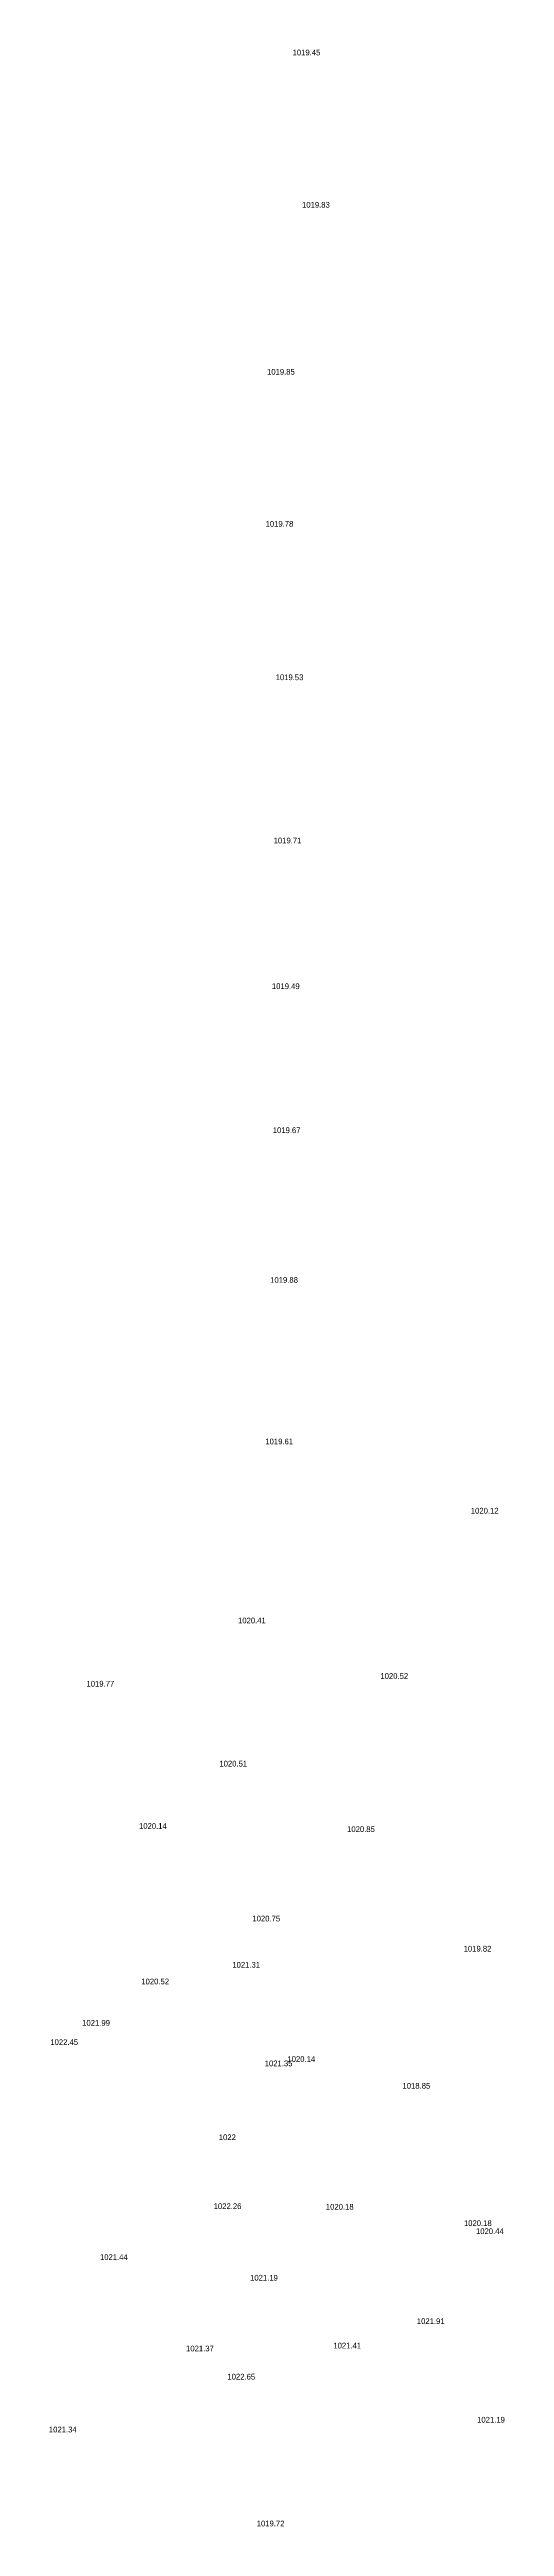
# Model space of a CAD drawing. Header units: inches. Extents: x 628884 to 629912, y 4519174 to 4520145.
# Drawn here: x 629667 to 629682.9, y 4519252.7 to 4519338.9 of the extents above; entities that cross this region are included whole.
import ezdxf

# ---------------------------------------------------------------- set-up
doc = ezdxf.new("R2010")
doc.units = ezdxf.units.IN
doc.header["$MEASUREMENT"] = 0

msp = doc.modelspace()

# ---------------------------------------------------------------- texts
for s, p in [('1019.45', (629675.51, 4519338.73, 1019.45)), ('1019.83', (629675.84, 4519333.43, 1019.83)), ('1019.85', (629674.62, 4519327.62, 1019.85)), ('1019.78', (629674.57, 4519322.33, 1019.78)), ('1019.53', (629674.92, 4519316.99, 1019.53)), ('1019.71', (629674.85, 4519311.31, 1019.71)), ('1019.49', (629674.79, 4519306.24, 1019.49)), ('1019.67', (629674.82, 4519301.23, 1019.67)), ('1019.88', (629674.73, 4519296.02, 1019.88)), ('1019.61', (629674.56, 4519290.4, 1019.61)), ('1020.12', (629681.72, 4519287.99, 1020.12)), ('1020.41', (629673.61, 4519284.17, 1020.41)), ('1019.77', (629668.33, 4519281.97, 1019.77)), ('1020.52', (629678.57, 4519282.24, 1020.52)), ('1020.51', (629672.96, 4519279.19, 1020.51)), ('1020.14', (629670.16, 4519277.02, 1020.14)), ('1020.85', (629677.41, 4519276.91, 1020.85)), ('1020.75', (629674.11, 4519273.8, 1020.75)), ('1019.82', (629681.47, 4519272.75, 1019.82)), ('1020.52', (629670.24, 4519271.61, 1020.52)), ('1021.31', (629673.41, 4519272.19, 1021.31)), ('1021.99', (629668.18, 4519270.17, 1021.99)), ('1022.45', (629667.07, 4519269.5, 1022.45)), ('1021.35', (629674.54, 4519268.76, 1021.35)), ('1020.14', (629675.33, 4519268.91, 1020.14)), ('1018.85', (629679.34, 4519267.98, 1018.85)), ('1022', (629672.94, 4519266.19, 1022)), ('1022.26', (629672.76, 4519263.79, 1022.26)), ('1020.18', (629676.67, 4519263.77, 1020.18)), ('1020.18', (629681.48, 4519263.2, 1020.18)), ('1020.44', (629681.9, 4519262.92, 1020.44)), ('1021.44', (629668.8, 4519262.02, 1021.44)), ('1021.19', (629674.03, 4519261.3, 1021.19)), ('1021.91', (629679.84, 4519259.79, 1021.91)), ('1021.37', (629671.8, 4519258.84, 1021.37)), ('1021.41', (629676.93, 4519258.94, 1021.41)), ('1022.65', (629673.24, 4519257.86, 1022.65)), ('1021.34', (629667.02, 4519256.02, 1021.34)), ('1021.19', (629681.94, 4519256.36, 1021.19)), ('1019.72', (629674.26, 4519252.75, 1019.72))]:
    msp.add_text(s, height=0.2).set_placement(p)

doc.saveas('drawing.dxf')
